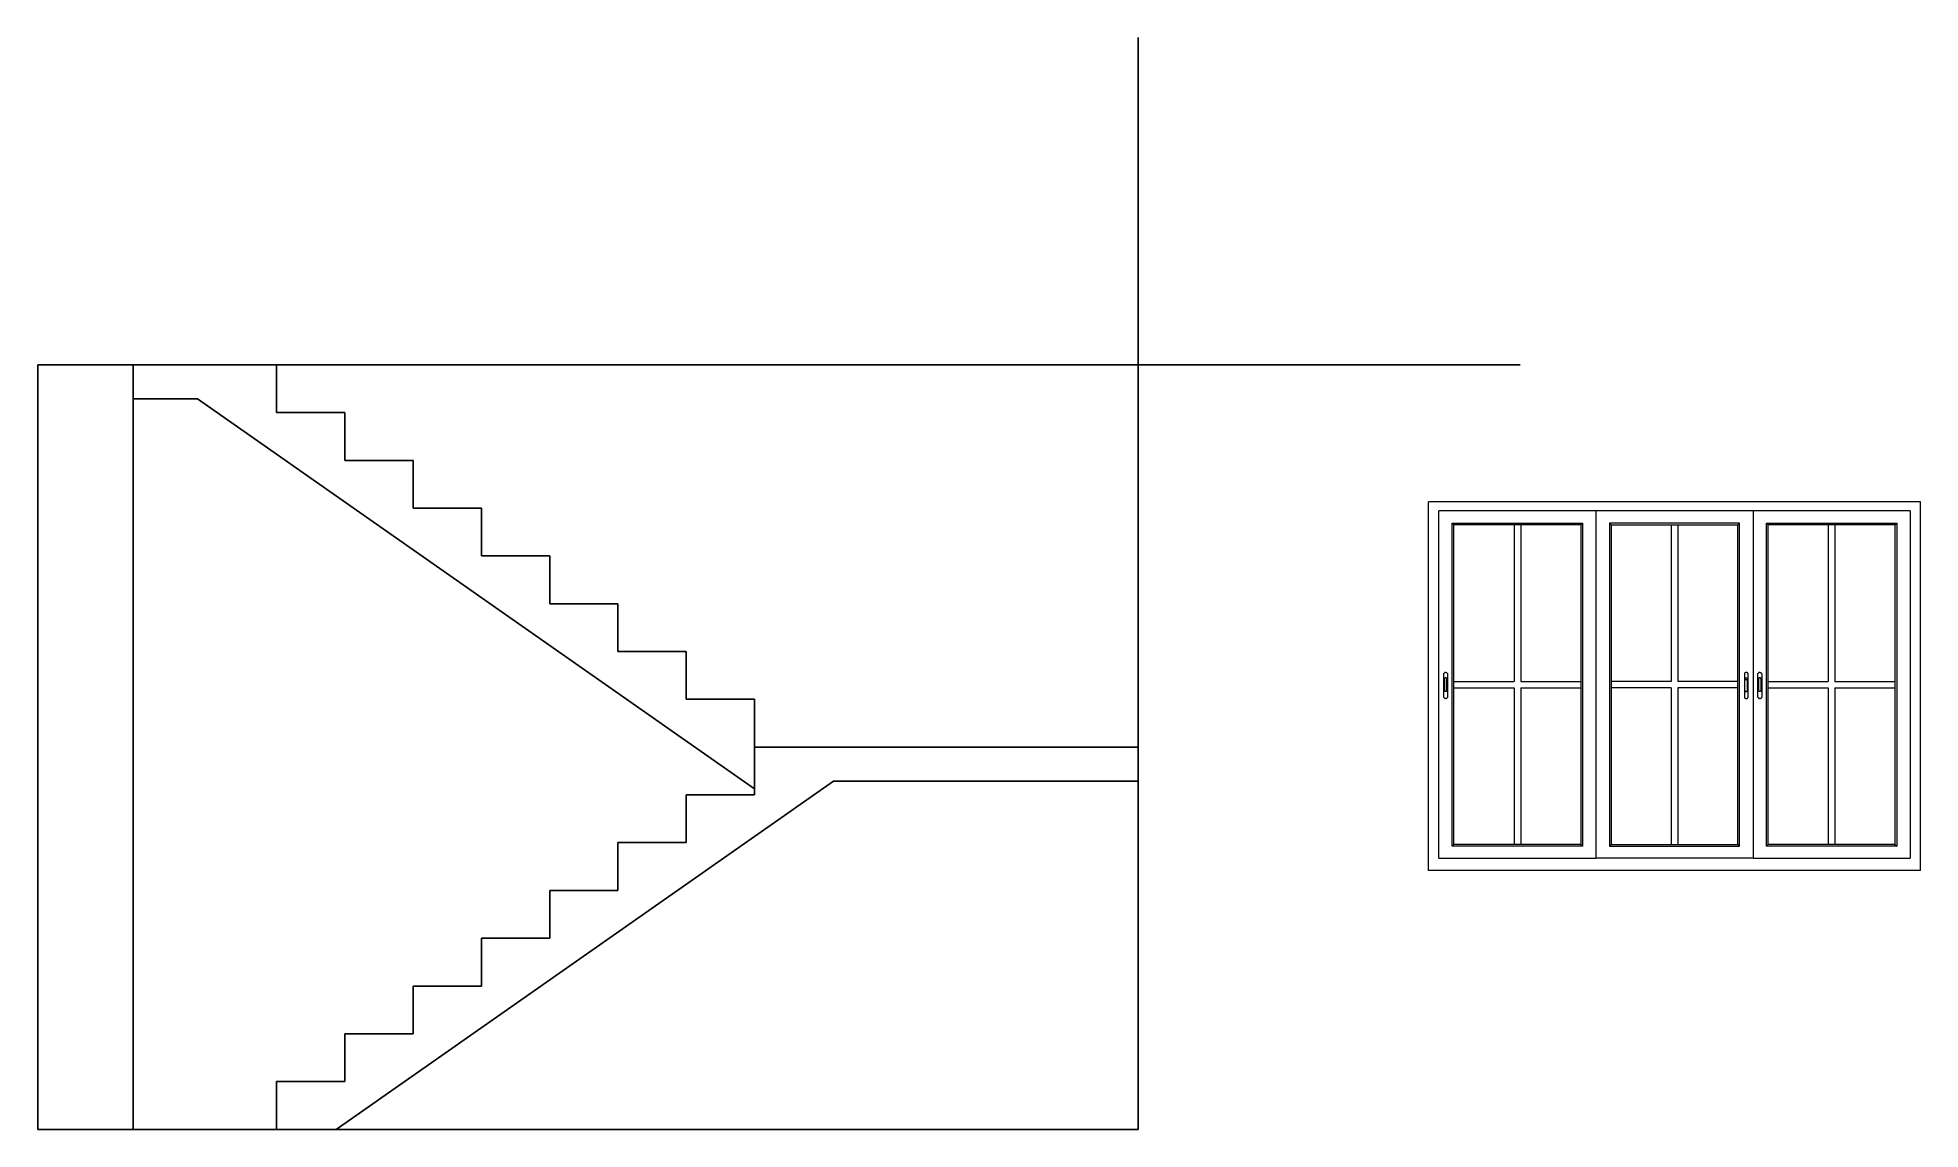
# Model space of a CAD drawing. Header units: inches. Extents: x -5096374 to -5070857, y -3259973 to -3243900.
# Drawn here: x -5081870.6 to -5081594.9, y -3259402.1 to -3259242.2 of the extents above; entities that cross this region are included whole.
import ezdxf

# ---------------------------------------------------------------- set-up
doc = ezdxf.new("R2010")
doc.units = ezdxf.units.IN
doc.header["$LTSCALE"] = 2
doc.header["$MEASUREMENT"] = 0
doc.layers.get('0').update_dxf_attribs({"linetype": 'CONTINUOUS'})
doc.layers.add('window', color=4, linetype='CONTINUOUS', lineweight=13)

msp = doc.modelspace()

# ---------------------------------------------------------------- linework, layer by layer
at = {"ltscale": 0.5}
for p, q in [((-5081709.42, -3259242.18), (-5081709.42, -3259402.1)), ((-5081870.56, -3259290.1), (-5081870.56, -3259402.1)), ((-5081856.56, -3259290.1), (-5081870.56, -3259290.1)), ((-5081856.56, -3259290.1), (-5081653.47, -3259290.1)), ((-5081856.56, -3259290.1), (-5081856.56, -3259402.1)), ((-5081835.6, -3259290.1), (-5081835.59, -3259297.1)), ((-5081856.56, -3259295.1), (-5081847.17, -3259295.1)), ((-5081847.17, -3259295.1), (-5081765.59, -3259352.2)), ((-5081835.59, -3259297.1), (-5081825.59, -3259297.1)), ((-5081825.59, -3259297.1), (-5081825.59, -3259304.1)), ((-5081825.59, -3259304.1), (-5081815.59, -3259304.1)), ((-5081815.59, -3259304.1), (-5081815.59, -3259311.1)), ((-5081815.59, -3259311.1), (-5081805.59, -3259311.1)), ((-5081805.59, -3259311.1), (-5081805.59, -3259318.1)), ((-5081805.59, -3259318.1), (-5081795.59, -3259318.1)), ((-5081795.59, -3259318.1), (-5081795.59, -3259325.1)), ((-5081795.59, -3259325.1), (-5081785.59, -3259325.1)), ((-5081785.59, -3259325.1), (-5081785.59, -3259332.1)), ((-5081785.59, -3259332.1), (-5081775.59, -3259332.1)), ((-5081775.59, -3259332.1), (-5081775.59, -3259339.1)), ((-5081775.59, -3259339.1), (-5081765.59, -3259339.1)), ((-5081765.59, -3259339.1), (-5081765.59, -3259346.1)), ((-5081765.59, -3259353.1), (-5081765.59, -3259346.1)), ((-5081765.59, -3259346.1), (-5081709.42, -3259346.1)), ((-5081826.87, -3259402.1), (-5081754.01, -3259351.1)), ((-5081754.01, -3259351.1), (-5081709.42, -3259351.1)), ((-5081775.59, -3259360.1), (-5081775.59, -3259353.1)), ((-5081775.59, -3259353.1), (-5081765.59, -3259353.1)), ((-5081785.59, -3259367.1), (-5081785.59, -3259360.1)), ((-5081785.59, -3259360.1), (-5081775.59, -3259360.1)), ((-5081795.59, -3259374.1), (-5081795.59, -3259367.1)), ((-5081795.59, -3259367.1), (-5081785.59, -3259367.1)), ((-5081805.59, -3259381.1), (-5081805.59, -3259374.1)), ((-5081805.59, -3259374.1), (-5081795.59, -3259374.1)), ((-5081815.59, -3259388.1), (-5081815.59, -3259381.1)), ((-5081815.59, -3259381.1), (-5081805.59, -3259381.1)), ((-5081825.59, -3259395.1), (-5081825.59, -3259388.1)), ((-5081825.59, -3259388.1), (-5081815.59, -3259388.1)), ((-5081835.6, -3259402.1), (-5081835.59, -3259395.1)), ((-5081835.59, -3259395.1), (-5081825.59, -3259395.1)), ((-5081856.56, -3259402.1), (-5081870.56, -3259402.1)), ((-5081856.56, -3259402.1), (-5081709.42, -3259402.1))]:
    msp.add_line(p, q, dxfattribs=at)
at = {"layer": 'window'}
for p, q in [((-5081666.9, -3259364.17), (-5081666.9, -3259310.17)), ((-5081594.9, -3259310.17), (-5081666.9, -3259310.17)), ((-5081665.4, -3259362.39), (-5081665.4, -3259311.5)), ((-5081596.4, -3259311.5), (-5081665.4, -3259311.5)), ((-5081642.4, -3259311.5), (-5081642.4, -3259362.39)), ((-5081619.4, -3259311.5), (-5081619.4, -3259362.39)), ((-5081596.4, -3259311.5), (-5081596.4, -3259362.39)), ((-5081594.9, -3259364.17), (-5081594.9, -3259310.17)), ((-5081663.43, -3259360.59), (-5081663.43, -3259313.3)), ((-5081663.43, -3259313.3), (-5081644.36, -3259313.3)), ((-5081663.19, -3259313.53), (-5081663.43, -3259313.3)), ((-5081663.19, -3259360.37), (-5081663.19, -3259313.53)), ((-5081644.61, -3259313.53), (-5081663.19, -3259313.53)), ((-5081654.39, -3259313.53), (-5081654.39, -3259336.5)), ((-5081653.41, -3259313.53), (-5081653.41, -3259336.5)), ((-5081644.61, -3259313.53), (-5081644.36, -3259313.3)), ((-5081644.61, -3259313.53), (-5081644.61, -3259360.37)), ((-5081644.36, -3259313.3), (-5081644.36, -3259360.59)), ((-5081621.36, -3259313.3), (-5081640.43, -3259313.3)), ((-5081640.43, -3259313.3), (-5081640.43, -3259360.59)), ((-5081640.19, -3259313.53), (-5081640.43, -3259313.3)), ((-5081640.19, -3259313.53), (-5081640.19, -3259360.37)), ((-5081640.19, -3259313.53), (-5081621.61, -3259313.53)), ((-5081631.39, -3259313.53), (-5081631.39, -3259336.5)), ((-5081630.41, -3259313.53), (-5081630.41, -3259336.5)), ((-5081621.61, -3259313.53), (-5081621.36, -3259313.3)), ((-5081621.61, -3259360.37), (-5081621.61, -3259313.53)), ((-5081621.36, -3259360.59), (-5081621.36, -3259313.3)), ((-5081617.43, -3259360.59), (-5081617.43, -3259313.3)), ((-5081617.43, -3259313.3), (-5081598.36, -3259313.3)), ((-5081617.19, -3259313.53), (-5081617.43, -3259313.3)), ((-5081617.19, -3259360.37), (-5081617.19, -3259313.53)), ((-5081598.61, -3259313.53), (-5081617.19, -3259313.53)), ((-5081608.39, -3259313.53), (-5081608.39, -3259336.5)), ((-5081607.41, -3259313.53), (-5081607.41, -3259336.5)), ((-5081598.61, -3259313.53), (-5081598.36, -3259313.3)), ((-5081598.61, -3259313.53), (-5081598.61, -3259360.37)), ((-5081598.36, -3259313.3), (-5081598.36, -3259360.59)), ((-5081664.67, -3259335.34), (-5081664.66, -3259335.31)), ((-5081664.67, -3259335.38), (-5081664.66, -3259335.31)), ((-5081664.67, -3259335.38), (-5081664.67, -3259335.34)), ((-5081664.67, -3259338.77), (-5081664.67, -3259335.38)), ((-5081664.66, -3259335.31), (-5081664.64, -3259335.28)), ((-5081664.64, -3259335.28), (-5081664.62, -3259335.25)), ((-5081664.59, -3259335.22), (-5081664.62, -3259335.25)), ((-5081664.56, -3259335.2), (-5081664.59, -3259335.22)), ((-5081664.56, -3259336.03), (-5081664.58, -3259336.05)), ((-5081664.58, -3259336.05), (-5081664.58, -3259336.07)), ((-5081664.58, -3259336.07), (-5081664.58, -3259336.1)), ((-5081664.58, -3259336.1), (-5081664.58, -3259337.8)), ((-5081664.56, -3259335.2), (-5081664.53, -3259335.18)), ((-5081664.55, -3259336.01), (-5081664.56, -3259336.03)), ((-5081664.53, -3259335.99), (-5081664.55, -3259336.01)), ((-5081664.49, -3259335.17), (-5081664.53, -3259335.18)), ((-5081664.51, -3259335.98), (-5081664.53, -3259335.99)), ((-5081664.49, -3259335.97), (-5081664.51, -3259335.98)), ((-5081664.44, -3259335.16), (-5081664.49, -3259335.17)), ((-5081664.46, -3259335.96), (-5081664.49, -3259335.97)), ((-5081664.43, -3259335.95), (-5081664.46, -3259335.96)), ((-5081664.4, -3259335.16), (-5081664.44, -3259335.16)), ((-5081664.4, -3259335.95), (-5081664.43, -3259335.95)), ((-5081664.36, -3259335.16), (-5081664.4, -3259335.16)), ((-5081664.37, -3259335.95), (-5081664.4, -3259335.95)), ((-5081664.35, -3259335.96), (-5081664.37, -3259335.95)), ((-5081664.36, -3259335.16), (-5081664.32, -3259335.17)), ((-5081664.32, -3259335.97), (-5081664.35, -3259335.96)), ((-5081664.32, -3259335.17), (-5081664.28, -3259335.18)), ((-5081664.3, -3259335.98), (-5081664.32, -3259335.97)), ((-5081664.27, -3259335.99), (-5081664.3, -3259335.98)), ((-5081664.28, -3259335.18), (-5081664.24, -3259335.2)), ((-5081664.26, -3259336.01), (-5081664.27, -3259335.99)), ((-5081664.24, -3259336.03), (-5081664.26, -3259336.01)), ((-5081664.24, -3259335.2), (-5081664.21, -3259335.22)), ((-5081664.23, -3259336.05), (-5081664.24, -3259336.03)), ((-5081664.22, -3259336.07), (-5081664.23, -3259336.05)), ((-5081664.22, -3259336.1), (-5081664.22, -3259336.07)), ((-5081664.22, -3259337.8), (-5081664.22, -3259336.1)), ((-5081664.21, -3259335.22), (-5081664.18, -3259335.25)), ((-5081664.16, -3259335.28), (-5081664.18, -3259335.25)), ((-5081664.15, -3259335.31), (-5081664.16, -3259335.28)), ((-5081664.14, -3259335.34), (-5081664.15, -3259335.31)), ((-5081664.14, -3259335.34), (-5081664.13, -3259335.38)), ((-5081664.13, -3259335.38), (-5081664.13, -3259338.77)), ((-5081663.19, -3259336.5), (-5081654.39, -3259336.5)), ((-5081663.19, -3259337.4), (-5081654.39, -3259337.4)), ((-5081654.39, -3259337.4), (-5081654.39, -3259360.37)), ((-5081653.41, -3259336.5), (-5081644.61, -3259336.5)), ((-5081653.41, -3259337.4), (-5081644.61, -3259337.4)), ((-5081653.41, -3259337.4), (-5081653.41, -3259360.37)), ((-5081631.39, -3259336.5), (-5081640.19, -3259336.5)), ((-5081631.39, -3259337.4), (-5081640.19, -3259337.4)), ((-5081631.39, -3259337.4), (-5081631.39, -3259360.37)), ((-5081621.61, -3259336.5), (-5081630.41, -3259336.5)), ((-5081630.41, -3259337.4), (-5081630.41, -3259360.37)), ((-5081621.61, -3259337.4), (-5081630.41, -3259337.4)), ((-5081620.65, -3259335.31), (-5081620.66, -3259335.34)), ((-5081620.66, -3259335.34), (-5081620.66, -3259335.38)), ((-5081620.66, -3259335.38), (-5081620.66, -3259338.77)), ((-5081620.63, -3259335.28), (-5081620.65, -3259335.31)), ((-5081620.61, -3259335.25), (-5081620.63, -3259335.28)), ((-5081620.58, -3259335.22), (-5081620.61, -3259335.25)), ((-5081620.55, -3259335.2), (-5081620.58, -3259335.22)), ((-5081620.58, -3259336.1), (-5081620.57, -3259336.07)), ((-5081620.58, -3259336.35), (-5081620.58, -3259336.1)), ((-5081620.58, -3259336.35), (-5081620.57, -3259336.32)), ((-5081620.58, -3259337.8), (-5081620.58, -3259336.35)), ((-5081620.57, -3259336.05), (-5081620.56, -3259336.03)), ((-5081620.57, -3259336.07), (-5081620.57, -3259336.05)), ((-5081620.57, -3259336.3), (-5081620.56, -3259336.28)), ((-5081620.57, -3259336.32), (-5081620.57, -3259336.3)), ((-5081620.56, -3259336.03), (-5081620.54, -3259336.01)), ((-5081620.56, -3259336.28), (-5081620.54, -3259336.26)), ((-5081620.52, -3259335.18), (-5081620.55, -3259335.2)), ((-5081620.54, -3259336.01), (-5081620.52, -3259335.99)), ((-5081620.54, -3259336.26), (-5081620.52, -3259336.24)), ((-5081620.48, -3259335.17), (-5081620.52, -3259335.18)), ((-5081620.52, -3259335.99), (-5081620.5, -3259335.98)), ((-5081620.52, -3259336.24), (-5081620.5, -3259336.23)), ((-5081620.5, -3259335.98), (-5081620.48, -3259335.97)), ((-5081620.5, -3259336.23), (-5081620.48, -3259336.21)), ((-5081620.44, -3259335.16), (-5081620.48, -3259335.17)), ((-5081620.48, -3259335.97), (-5081620.45, -3259335.96)), ((-5081620.48, -3259336.21), (-5081620.45, -3259336.21)), ((-5081620.45, -3259335.96), (-5081620.42, -3259335.95)), ((-5081620.45, -3259336.21), (-5081620.42, -3259336.2)), ((-5081620.39, -3259335.16), (-5081620.44, -3259335.16)), ((-5081620.42, -3259335.95), (-5081620.39, -3259335.95)), ((-5081620.42, -3259336.2), (-5081620.39, -3259336.2)), ((-5081620.35, -3259335.16), (-5081620.39, -3259335.16)), ((-5081620.39, -3259335.95), (-5081620.37, -3259335.95)), ((-5081620.39, -3259336.2), (-5081620.37, -3259336.2)), ((-5081620.37, -3259335.95), (-5081620.34, -3259335.96)), ((-5081620.37, -3259336.2), (-5081620.34, -3259336.21)), ((-5081620.31, -3259335.17), (-5081620.35, -3259335.16)), ((-5081620.34, -3259335.96), (-5081620.31, -3259335.97)), ((-5081620.34, -3259336.21), (-5081620.31, -3259336.21)), ((-5081620.27, -3259335.18), (-5081620.31, -3259335.17)), ((-5081620.31, -3259335.97), (-5081620.29, -3259335.98)), ((-5081620.31, -3259336.21), (-5081620.29, -3259336.23)), ((-5081620.29, -3259335.98), (-5081620.27, -3259335.99)), ((-5081620.29, -3259336.23), (-5081620.27, -3259336.24)), ((-5081620.23, -3259335.2), (-5081620.27, -3259335.18)), ((-5081620.27, -3259335.99), (-5081620.25, -3259336.01)), ((-5081620.27, -3259336.24), (-5081620.25, -3259336.26)), ((-5081620.25, -3259336.01), (-5081620.23, -3259336.03)), ((-5081620.25, -3259336.26), (-5081620.23, -3259336.28)), ((-5081620.2, -3259335.22), (-5081620.23, -3259335.2)), ((-5081620.23, -3259336.03), (-5081620.22, -3259336.05)), ((-5081620.23, -3259336.28), (-5081620.22, -3259336.3)), ((-5081620.22, -3259336.05), (-5081620.21, -3259336.07)), ((-5081620.22, -3259336.3), (-5081620.21, -3259336.32)), ((-5081620.21, -3259336.07), (-5081620.21, -3259336.1)), ((-5081620.21, -3259337.8), (-5081620.21, -3259336.1)), ((-5081620.21, -3259336.32), (-5081620.21, -3259336.35)), ((-5081620.18, -3259335.25), (-5081620.2, -3259335.22)), ((-5081620.15, -3259335.28), (-5081620.18, -3259335.25)), ((-5081620.14, -3259335.31), (-5081620.15, -3259335.28)), ((-5081620.13, -3259335.34), (-5081620.14, -3259335.31)), ((-5081620.12, -3259335.38), (-5081620.14, -3259335.31)), ((-5081620.12, -3259335.38), (-5081620.13, -3259335.34)), ((-5081620.12, -3259338.77), (-5081620.12, -3259335.38)), ((-5081618.67, -3259335.34), (-5081618.66, -3259335.31)), ((-5081618.67, -3259335.38), (-5081618.66, -3259335.31)), ((-5081618.67, -3259335.38), (-5081618.67, -3259335.34)), ((-5081618.67, -3259338.77), (-5081618.67, -3259335.38)), ((-5081618.66, -3259335.31), (-5081618.64, -3259335.28)), ((-5081618.64, -3259335.28), (-5081618.62, -3259335.25)), ((-5081618.59, -3259335.22), (-5081618.62, -3259335.25)), ((-5081618.56, -3259335.2), (-5081618.59, -3259335.22)), ((-5081618.56, -3259336.03), (-5081618.58, -3259336.05)), ((-5081618.58, -3259336.05), (-5081618.58, -3259336.07)), ((-5081618.58, -3259336.07), (-5081618.58, -3259336.1)), ((-5081618.58, -3259336.1), (-5081618.58, -3259337.8)), ((-5081618.56, -3259335.2), (-5081618.53, -3259335.18)), ((-5081618.55, -3259336.01), (-5081618.56, -3259336.03)), ((-5081618.53, -3259335.99), (-5081618.55, -3259336.01)), ((-5081618.49, -3259335.17), (-5081618.53, -3259335.18)), ((-5081618.51, -3259335.98), (-5081618.53, -3259335.99)), ((-5081618.49, -3259335.97), (-5081618.51, -3259335.98)), ((-5081618.44, -3259335.16), (-5081618.49, -3259335.17)), ((-5081618.46, -3259335.96), (-5081618.49, -3259335.97)), ((-5081618.43, -3259335.95), (-5081618.46, -3259335.96)), ((-5081618.4, -3259335.16), (-5081618.44, -3259335.16)), ((-5081618.4, -3259335.95), (-5081618.43, -3259335.95)), ((-5081618.36, -3259335.16), (-5081618.4, -3259335.16)), ((-5081618.37, -3259335.95), (-5081618.4, -3259335.95)), ((-5081618.35, -3259335.96), (-5081618.37, -3259335.95)), ((-5081618.36, -3259335.16), (-5081618.32, -3259335.17)), ((-5081618.32, -3259335.97), (-5081618.35, -3259335.96)), ((-5081618.32, -3259335.17), (-5081618.28, -3259335.18)), ((-5081618.3, -3259335.98), (-5081618.32, -3259335.97)), ((-5081618.27, -3259335.99), (-5081618.3, -3259335.98)), ((-5081618.28, -3259335.18), (-5081618.24, -3259335.2)), ((-5081618.26, -3259336.01), (-5081618.27, -3259335.99)), ((-5081618.24, -3259336.03), (-5081618.26, -3259336.01)), ((-5081618.24, -3259335.2), (-5081618.21, -3259335.22)), ((-5081618.23, -3259336.05), (-5081618.24, -3259336.03)), ((-5081618.22, -3259336.07), (-5081618.23, -3259336.05)), ((-5081618.22, -3259336.1), (-5081618.22, -3259336.07)), ((-5081618.22, -3259337.8), (-5081618.22, -3259336.1)), ((-5081618.21, -3259335.22), (-5081618.18, -3259335.25)), ((-5081618.16, -3259335.28), (-5081618.18, -3259335.25)), ((-5081618.15, -3259335.31), (-5081618.16, -3259335.28)), ((-5081618.14, -3259335.34), (-5081618.15, -3259335.31)), ((-5081618.14, -3259335.34), (-5081618.13, -3259335.38)), ((-5081618.13, -3259335.38), (-5081618.13, -3259338.77)), ((-5081617.19, -3259336.5), (-5081608.39, -3259336.5)), ((-5081617.19, -3259337.4), (-5081608.39, -3259337.4)), ((-5081608.39, -3259337.4), (-5081608.39, -3259360.37)), ((-5081607.41, -3259336.5), (-5081598.61, -3259336.5)), ((-5081607.41, -3259337.4), (-5081598.61, -3259337.4)), ((-5081607.41, -3259337.4), (-5081607.41, -3259360.37)), ((-5081664.67, -3259338.81), (-5081664.67, -3259338.77)), ((-5081664.66, -3259338.84), (-5081664.67, -3259338.81)), ((-5081664.66, -3259338.84), (-5081664.64, -3259338.87)), ((-5081664.64, -3259338.87), (-5081664.62, -3259338.9)), ((-5081664.62, -3259338.9), (-5081664.59, -3259338.93)), ((-5081664.56, -3259338.95), (-5081664.59, -3259338.93)), ((-5081664.58, -3259337.83), (-5081664.58, -3259337.8)), ((-5081664.58, -3259337.85), (-5081664.58, -3259337.83)), ((-5081664.56, -3259337.87), (-5081664.58, -3259337.85)), ((-5081664.55, -3259337.89), (-5081664.56, -3259337.87)), ((-5081664.53, -3259338.97), (-5081664.56, -3259338.95)), ((-5081664.53, -3259337.91), (-5081664.55, -3259337.89)), ((-5081664.51, -3259337.92), (-5081664.53, -3259337.91)), ((-5081664.53, -3259338.97), (-5081664.49, -3259338.98)), ((-5081664.49, -3259337.94), (-5081664.51, -3259337.92)), ((-5081664.46, -3259337.95), (-5081664.49, -3259337.94)), ((-5081664.44, -3259338.99), (-5081664.49, -3259338.98)), ((-5081664.43, -3259337.95), (-5081664.46, -3259337.95)), ((-5081664.4, -3259338.99), (-5081664.44, -3259338.99)), ((-5081664.4, -3259337.95), (-5081664.43, -3259337.95)), ((-5081664.37, -3259337.95), (-5081664.4, -3259337.95)), ((-5081664.4, -3259338.99), (-5081664.36, -3259338.99)), ((-5081664.35, -3259337.95), (-5081664.37, -3259337.95)), ((-5081664.36, -3259338.99), (-5081664.32, -3259338.98)), ((-5081664.32, -3259337.94), (-5081664.35, -3259337.95)), ((-5081664.3, -3259337.92), (-5081664.32, -3259337.94)), ((-5081664.28, -3259338.97), (-5081664.32, -3259338.98)), ((-5081664.27, -3259337.91), (-5081664.3, -3259337.92)), ((-5081664.24, -3259338.95), (-5081664.28, -3259338.97)), ((-5081664.26, -3259337.89), (-5081664.27, -3259337.91)), ((-5081664.24, -3259337.87), (-5081664.26, -3259337.89)), ((-5081664.23, -3259337.85), (-5081664.24, -3259337.87)), ((-5081664.24, -3259338.95), (-5081664.21, -3259338.93)), ((-5081664.22, -3259337.83), (-5081664.23, -3259337.85)), ((-5081664.22, -3259337.8), (-5081664.22, -3259337.83)), ((-5081664.21, -3259338.93), (-5081664.18, -3259338.9)), ((-5081664.18, -3259338.9), (-5081664.16, -3259338.87)), ((-5081664.15, -3259338.84), (-5081664.16, -3259338.87)), ((-5081664.13, -3259338.77), (-5081664.15, -3259338.84)), ((-5081664.14, -3259338.81), (-5081664.15, -3259338.84)), ((-5081664.14, -3259338.81), (-5081664.13, -3259338.77)), ((-5081620.66, -3259338.81), (-5081620.66, -3259338.77)), ((-5081620.66, -3259338.77), (-5081620.65, -3259338.84)), ((-5081620.66, -3259338.81), (-5081620.65, -3259338.84)), ((-5081620.65, -3259338.84), (-5081620.63, -3259338.87)), ((-5081620.63, -3259338.87), (-5081620.61, -3259338.9)), ((-5081620.61, -3259338.9), (-5081620.58, -3259338.93)), ((-5081620.58, -3259337.8), (-5081620.57, -3259337.83)), ((-5081620.58, -3259338.93), (-5081620.55, -3259338.95)), ((-5081620.57, -3259337.83), (-5081620.57, -3259337.85)), ((-5081620.57, -3259337.85), (-5081620.56, -3259337.87)), ((-5081620.56, -3259337.87), (-5081620.54, -3259337.89)), ((-5081620.55, -3259338.95), (-5081620.52, -3259338.97)), ((-5081620.54, -3259337.89), (-5081620.52, -3259337.91)), ((-5081620.52, -3259337.91), (-5081620.5, -3259337.92)), ((-5081620.52, -3259338.97), (-5081620.48, -3259338.98)), ((-5081620.5, -3259337.92), (-5081620.48, -3259337.94)), ((-5081620.48, -3259337.94), (-5081620.45, -3259337.95)), ((-5081620.48, -3259338.98), (-5081620.44, -3259338.99)), ((-5081620.45, -3259337.95), (-5081620.42, -3259337.95)), ((-5081620.44, -3259338.99), (-5081620.39, -3259338.99)), ((-5081620.42, -3259337.95), (-5081620.39, -3259337.95)), ((-5081620.39, -3259337.95), (-5081620.37, -3259337.95)), ((-5081620.39, -3259338.99), (-5081620.35, -3259338.99)), ((-5081620.37, -3259337.95), (-5081620.34, -3259337.95)), ((-5081620.35, -3259338.99), (-5081620.31, -3259338.98)), ((-5081620.34, -3259337.95), (-5081620.31, -3259337.94)), ((-5081620.31, -3259337.94), (-5081620.29, -3259337.92)), ((-5081620.31, -3259338.98), (-5081620.27, -3259338.97)), ((-5081620.29, -3259337.92), (-5081620.27, -3259337.91)), ((-5081620.27, -3259337.91), (-5081620.25, -3259337.89)), ((-5081620.27, -3259338.97), (-5081620.23, -3259338.95)), ((-5081620.25, -3259337.89), (-5081620.23, -3259337.87)), ((-5081620.23, -3259337.87), (-5081620.22, -3259337.85)), ((-5081620.23, -3259338.95), (-5081620.2, -3259338.93)), ((-5081620.22, -3259337.85), (-5081620.21, -3259337.83)), ((-5081620.21, -3259337.83), (-5081620.21, -3259337.8)), ((-5081620.2, -3259338.93), (-5081620.18, -3259338.9)), ((-5081620.18, -3259338.9), (-5081620.15, -3259338.87)), ((-5081620.15, -3259338.87), (-5081620.14, -3259338.84)), ((-5081620.14, -3259338.84), (-5081620.13, -3259338.81)), ((-5081620.13, -3259338.81), (-5081620.12, -3259338.77)), ((-5081618.67, -3259338.81), (-5081618.67, -3259338.77)), ((-5081618.66, -3259338.84), (-5081618.67, -3259338.81)), ((-5081618.66, -3259338.84), (-5081618.64, -3259338.87)), ((-5081618.64, -3259338.87), (-5081618.62, -3259338.9)), ((-5081618.62, -3259338.9), (-5081618.59, -3259338.93)), ((-5081618.56, -3259338.95), (-5081618.59, -3259338.93)), ((-5081618.58, -3259337.83), (-5081618.58, -3259337.8)), ((-5081618.58, -3259337.85), (-5081618.58, -3259337.83)), ((-5081618.56, -3259337.87), (-5081618.58, -3259337.85)), ((-5081618.55, -3259337.89), (-5081618.56, -3259337.87)), ((-5081618.53, -3259338.97), (-5081618.56, -3259338.95)), ((-5081618.53, -3259337.91), (-5081618.55, -3259337.89)), ((-5081618.51, -3259337.92), (-5081618.53, -3259337.91)), ((-5081618.53, -3259338.97), (-5081618.49, -3259338.98)), ((-5081618.49, -3259337.94), (-5081618.51, -3259337.92)), ((-5081618.46, -3259337.95), (-5081618.49, -3259337.94)), ((-5081618.44, -3259338.99), (-5081618.49, -3259338.98)), ((-5081618.43, -3259337.95), (-5081618.46, -3259337.95)), ((-5081618.4, -3259338.99), (-5081618.44, -3259338.99)), ((-5081618.4, -3259337.95), (-5081618.43, -3259337.95)), ((-5081618.37, -3259337.95), (-5081618.4, -3259337.95)), ((-5081618.4, -3259338.99), (-5081618.36, -3259338.99)), ((-5081618.35, -3259337.95), (-5081618.37, -3259337.95)), ((-5081618.36, -3259338.99), (-5081618.32, -3259338.98)), ((-5081618.32, -3259337.94), (-5081618.35, -3259337.95)), ((-5081618.3, -3259337.92), (-5081618.32, -3259337.94)), ((-5081618.28, -3259338.97), (-5081618.32, -3259338.98)), ((-5081618.27, -3259337.91), (-5081618.3, -3259337.92)), ((-5081618.24, -3259338.95), (-5081618.28, -3259338.97)), ((-5081618.26, -3259337.89), (-5081618.27, -3259337.91)), ((-5081618.24, -3259337.87), (-5081618.26, -3259337.89)), ((-5081618.23, -3259337.85), (-5081618.24, -3259337.87)), ((-5081618.24, -3259338.95), (-5081618.21, -3259338.93)), ((-5081618.22, -3259337.83), (-5081618.23, -3259337.85)), ((-5081618.22, -3259337.8), (-5081618.22, -3259337.83)), ((-5081618.21, -3259338.93), (-5081618.18, -3259338.9)), ((-5081618.18, -3259338.9), (-5081618.16, -3259338.87)), ((-5081618.15, -3259338.84), (-5081618.16, -3259338.87)), ((-5081618.13, -3259338.77), (-5081618.15, -3259338.84)), ((-5081618.14, -3259338.81), (-5081618.15, -3259338.84)), ((-5081618.14, -3259338.81), (-5081618.13, -3259338.77)), ((-5081663.43, -3259360.59), (-5081663.19, -3259360.37)), ((-5081644.36, -3259360.59), (-5081663.43, -3259360.59)), ((-5081644.61, -3259360.37), (-5081663.19, -3259360.37)), ((-5081644.61, -3259360.37), (-5081644.36, -3259360.59)), ((-5081640.19, -3259360.37), (-5081640.43, -3259360.59)), ((-5081640.43, -3259360.59), (-5081621.36, -3259360.59)), ((-5081640.19, -3259360.37), (-5081621.61, -3259360.37)), ((-5081621.36, -3259360.59), (-5081621.61, -3259360.37)), ((-5081617.43, -3259360.59), (-5081617.19, -3259360.37)), ((-5081598.36, -3259360.59), (-5081617.43, -3259360.59)), ((-5081598.61, -3259360.37), (-5081617.19, -3259360.37)), ((-5081598.61, -3259360.37), (-5081598.36, -3259360.59)), ((-5081594.9, -3259364.17), (-5081666.9, -3259364.17)), ((-5081665.4, -3259362.39), (-5081642.4, -3259362.39)), ((-5081619.4, -3259362.39), (-5081642.4, -3259362.39)), ((-5081619.4, -3259362.39), (-5081596.4, -3259362.39))]:
    msp.add_line(p, q, dxfattribs=at)

doc.saveas('drawing.dxf')
